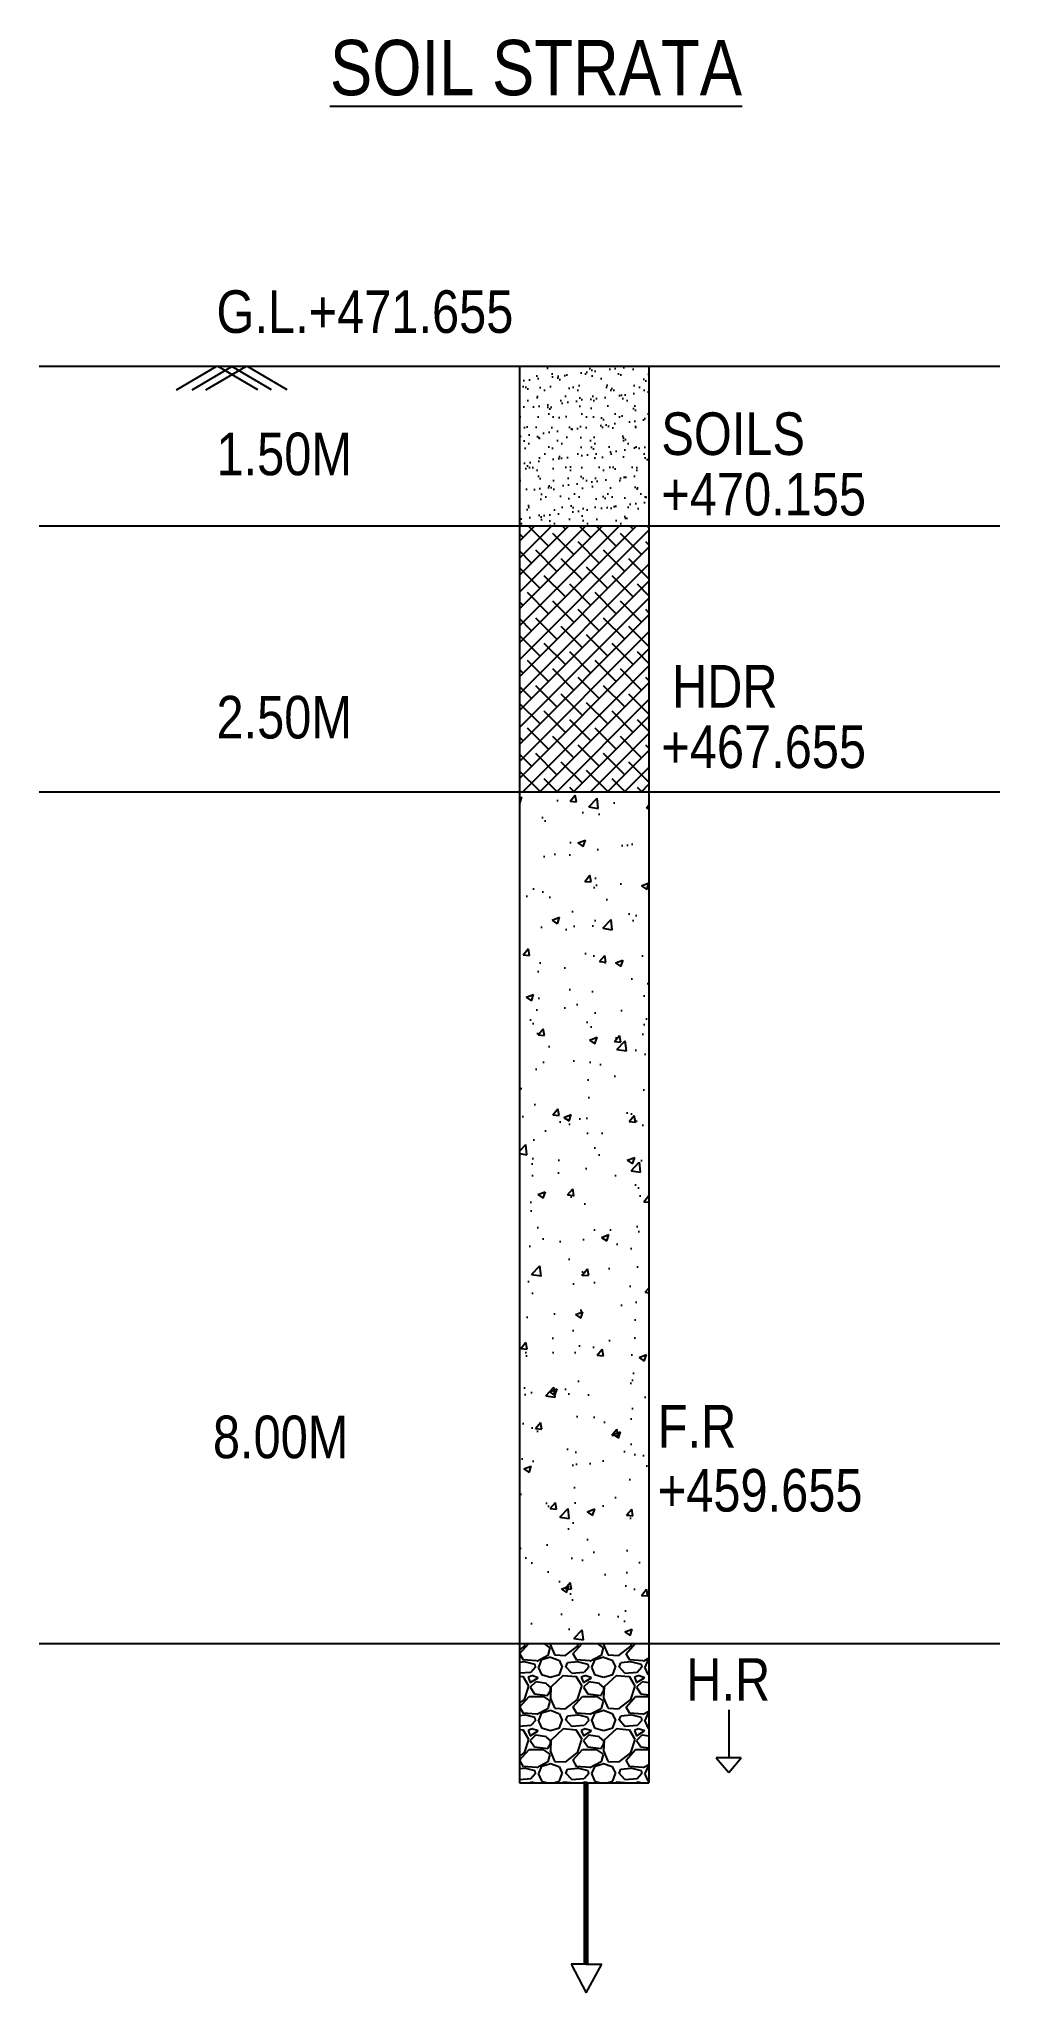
# Model space of a CAD drawing. Header units: inches. Extents: x -400915 to 515323, y 79868 to 577806.
# Drawn here: x 142697 to 151727, y 213442 to 231797 of the extents above; entities that cross this region are included whole.
import ezdxf

# ---------------------------------------------------------------- set-up
doc = ezdxf.new("R2010")
doc.units = ezdxf.units.IN
doc.header["$LTSCALE"] = 0.315
doc.header["$MEASUREMENT"] = 0
for name, color, linetype in [('NEW GROUND PROFILE', 6, 'Continuous'), ('rec', 7, 'Continuous'), ('stru', 2, 'Continuous')]:
    doc.layers.add(name, color=color, linetype=linetype)
doc.styles.add('arn', font='ARIALN.TTF')

msp = doc.modelspace()

# ---------------------------------------------------------------- texts
at = {"layer": 'stru', "style": 'arn'}
for s, height, p in [('%%USOIL STRATA', 520, (145430.8, 231269.6)), ('G.L.+471.655', 400, (144364.2, 229037.1)), ('SOILS', 400, (148544.9, 227890.2)), ('1.50M', 400, (144364.2, 227700.2)), ('+470.155', 400, (148544.9, 227322.3)), ('HDR', 400, (148645.3, 225517.6)), ('2.50M', 400, (144364.2, 225227.1)), ('+467.655', 400, (148544.9, 224949.4)), ('8.00M', 400, (144330.9, 218465.8)), ('F.R', 400, (148511.5, 218566)), ('+459.655', 400, (148511.5, 217964.5)), ('H.R', 400, (148779.5, 216187.1))]:
    msp.add_text(s, height=height, dxfattribs=at).set_placement(p)

# ---------------------------------------------------------------- hatches: boundary and pattern name
at = {"layer": 'rec', "ltscale": 0.5}
h = msp.add_hatch(dxfattribs=at)
h.set_pattern_fill('AR-SAND', color=256, scale=100, style=0)
h.set_pattern_definition([(37.5, (0, 0), (-6.29934, 192.68238), [0, -152, 0, -170, 0, -162.5]), (7.5, (0, 0), (176.97767, 282.2146), [0, -82, 0, -137, 0, -52.5]), (327.5, (-123, 0), (311.41419, 0.56591), [0, -50, 0, -180, 0, -235]), (317.5, (-123, 0), (300.61266, 87.76756), [0, -25, 0, -118, 0, -135])])
h.paths.add_polyline_path([(147212.1, 228724.6), (147212.1, 227224.6), (148428.7, 227224.6), (148428.7, 228724.6)])
h = msp.add_hatch(dxfattribs=at)
h.set_pattern_fill('ANSI38', color=256, scale=900, style=0)
h.paths.add_polyline_path([(148428.7, 227224.6), (147212.1, 227224.6), (147212.1, 224724.6), (148428.7, 224724.6)])
h = msp.add_hatch(dxfattribs=at)
h.set_pattern_fill('AR-CONC', color=256, scale=100, style=0)
h.set_pattern_definition([(50, (0, 0), (717.2602, -62.7521), [75, -825]), (355, (0, 0), (-138.7513, 752.1921), [60, -660]), (100.4514, (59.8, -5.2), (578.5094, 689.4395), [63.7402, -701.1421]), (46.1842, (0, 200), (1067.241, -165.519), [112.5, -1237.5]), (96.6356, (88.9, 186.2), (934.6627, 974.118), [95.6103, -1051.713]), (351.1842, (0, 200), (934.662, 974.1186), [90, -990]), (21, (100, 150), (596.907, -402.6189), [75, -825]), (326, (100, 150), (243.3153, 725.15), [60, -660]), (71.4514, (149.74, 116.45), (840.2226, 322.5305), [63.7402, -701.1421]), (37.5, (0, 0), (12.15986, 332.89385), [0, -652, 0, -670, 0, -662.5]), (7.5, (0, 0), (263.06954, 394.4117), [0, -382, 0, -637, 0, -252.5]), (327.5, (-223, 0), (533.82244, -22.55487), [0, -250, 0, -780, 0, -1035]), (317.5, (-323, 0), (583.1862, 100.105), [0, -325, 0, -518, 0, -735])])
h.paths.add_polyline_path([(147212.1, 216724.6), (148428.7, 216724.6), (148428.7, 224724.6), (147212.1, 224724.6)])
h = msp.add_hatch(dxfattribs=at)
h.set_pattern_fill('GRAVEL', color=256, scale=500, style=0)
h.set_pattern_definition([(228.0128, (360, 500), (-3999.999116, -4500.000671), [67.268, -6659.544]), (184.9697, (315, 450), (6000.0005258, 499.9956535), [115.434, -11427.9625]), (132.5104, (200, 440), (4999.995359, -5500.004337), [81.394, -8058.016]), (267.2737, (5, 315), (499.9980089, 10000.0001475), [105.119, -10406.779]), (292.8337, (0, 210), (-2500.0049527, 5999.998206), [103.0775, -10204.6865]), (357.2737, (40, 115), (-10000.0001475, 499.9980089), [105.119, -10406.779]), (37.6942, (145, 110), (-6500.0036728, -4999.9952026), [139.0145, -13762.4245]), (72.2553, (255, 195), (3500.0053814, 10999.9981156), [131.244, -12993.1605]), (121.4296, (295, 320), (-4000.004117, 6499.9975182), [105.475, -10442.0365]), (175.2364, (240, 410), (5500.000473, -499.9957663), [120.416, -5900.3815]), (222.3974, (120, 420), (-6000.0036755, -5499.996041), [155.724, -15416.6875]), (138.8141, (500, 310), (-3500.001473, 2999.998657), [53.1505, -5261.922]), (171.4692, (460, 345), (6499.9991424, -1000.003955), [101.1185, -10010.7555]), (225, (360, 360), (-6e-14, -500.00015), [70.7105, -636.396]), (203.1986, (325, 420), (2499.999865, 1000.000663), [38.079, -3769.8075]), (291.8014, (290, 405), (-499.999955, 1500.000137), [53.8515, -2638.731]), (30.9638, (310, 355), (1499.99901, 1000.001242), [87.4645, -2828.0115]), (161.5651, (385, 400), (1000.00022, -499.9992), [63.2455, -1517.8935]), (16.3895, (0, 405), (5000.0010992, 1499.996355), [88.6, -8771.4225]), (70.3462, (85, 430), (-1999.9976237, -5500.001068), [74.3305, -7358.704]), (293.1986, (385, 500), (-1000.000663, 2499.999865), [76.1575, -3731.729]), (343.6105, (415, 430), (-5000.0010992, 1499.996355), [88.6, -8771.4225]), (339.444, (0, 95), (-2500.000922, 999.997998), [85.44, -4186.562]), (294.7751, (80, 65), (-2499.9960946, 5500.001711), [71.589, -7087.3215]), (66.8014, (390, 0), (1000.000663, 2499.999865), [76.1575, -3731.729]), (17.354, (420, 70), (-6500.0010095, -1999.997251), [83.8155, -8297.712]), (69.444, (145, 0), (-999.997998, -2500.000922), [42.72, -4229.282]), (101.3099, (360, 0), (-499.998816, 2000.000376), [25.495, -2524.0145]), (165.9638, (355, 25), (1500.000273, -499.99903), [103.0775, -1958.475]), (186.009, (255, 50), (4999.9998755, 499.9996587), [95.525, -9456.9615]), (303.6901, (310, 310), (-500.00067, 999.99978), [72.111, -1730.6645]), (353.1572, (350, 250), (8499.9996827, -1000.003999), [125.897, -12463.7815]), (60.9454, (475, 235), (-2000.000014, -3500.000192), [51.478, -5096.337]), (90, (500, 280), (-500, 500), [30, -470]), (120.2564, (245, 65), (1999.9974434, -3500.001228), [69.462, -6876.76]), (48.0128, (210, 125), (3999.999116, 4500.000671), [134.536, -6592.276]), (0, (300, 225), (500, 500), [130, -370]), (325.3048, (430, 225), (-4999.9971295, 3500.0043048), [79.057, -7826.637]), (254.0546, (495, 180), (-499.999945, -2000.000063), [72.801, -3567.254]), (207.646, (475, 110), (-9499.9979036, -5000.0038566), [118.5325, -11734.737]), (175.4261, (370, 55), (-6500.0002792, 499.9974006), [125.3995, -12414.537])])
h.paths.add_polyline_path([(148428.7, 216724.6), (147212.1, 216724.6), (147212.1, 215415.8), (148428.7, 215415.8)])

# ---------------------------------------------------------------- linework, layer by layer
at = {"layer": 'NEW GROUND PROFILE', "ltscale": 0.5}
for p, q in [((142697.1, 228724.6), (151727.1, 228724.6)), ((147212.1, 228724.6), (147212.1, 215415.8)), ((148428.7, 228724.6), (148428.7, 215415.8)), ((142697.1, 227224.6), (151727.1, 227224.6)), ((142697.1, 224724.6), (151727.1, 224724.6)), ((142697.1, 216724.6), (151727.1, 216724.6)), ((147212.1, 215415.8), (148428.7, 215415.8))]:
    msp.add_line(p, q, dxfattribs=at)
at = {"layer": 'rec', "ltscale": 0.5}
for p, q in [((143988.8, 228503.1), (144362.6, 228722.3)), ((144135.1, 228503.1), (144508.8, 228722.3)), ((144265.1, 228503.1), (144638.9, 228722.3)), ((144752.6, 228503.1), (144378.8, 228722.3)), ((144882.6, 228503.1), (144508.8, 228722.3)), ((145028.9, 228503.1), (144655.1, 228722.3)), ((149178.2, 216101.3), (149178.2, 215650.7)), ((149296, 215650.7), (149060.8, 215650.7)), ((149060.8, 215650.7), (149178.2, 215512.7)), ((149178.2, 215512.7), (149296, 215650.7)), ((147838.4, 213711.7), (147696.8, 213711.7)), ((147696.8, 213711.7), (147838.4, 213442.4)), ((147838.4, 213711.7), (147987.2, 213711.7)), ((147838.4, 213442.4), (147987.2, 213711.7))]:
    msp.add_line(p, q, dxfattribs=at)
at = {"layer": 'rec', "ltscale": 0.5, "const_width": 50}
msp.add_lwpolyline([(147838.4, 215415.8), (147838.4, 213711.7)], dxfattribs=at)
at = {"layer": 'rec', "ltscale": 0.5}
for points in [[(149178.2, 215512.7), (149060.8, 215650.7), (149296, 215650.7), (149178.2, 215512.7)], [(147838.4, 213442.4), (147696.8, 213711.7), (147987.2, 213711.7), (147838.4, 213442.4)]]:
    msp.add_solid(points, dxfattribs=at)

msp.set_redraw_order([(e.dxf.handle, doc.entitydb.next_handle()) for e in msp.query("TEXT MTEXT ATTDEF DIMENSION ARC_DIMENSION")])  # texts and dimensions are drawn at this point

doc.saveas('drawing.dxf')
